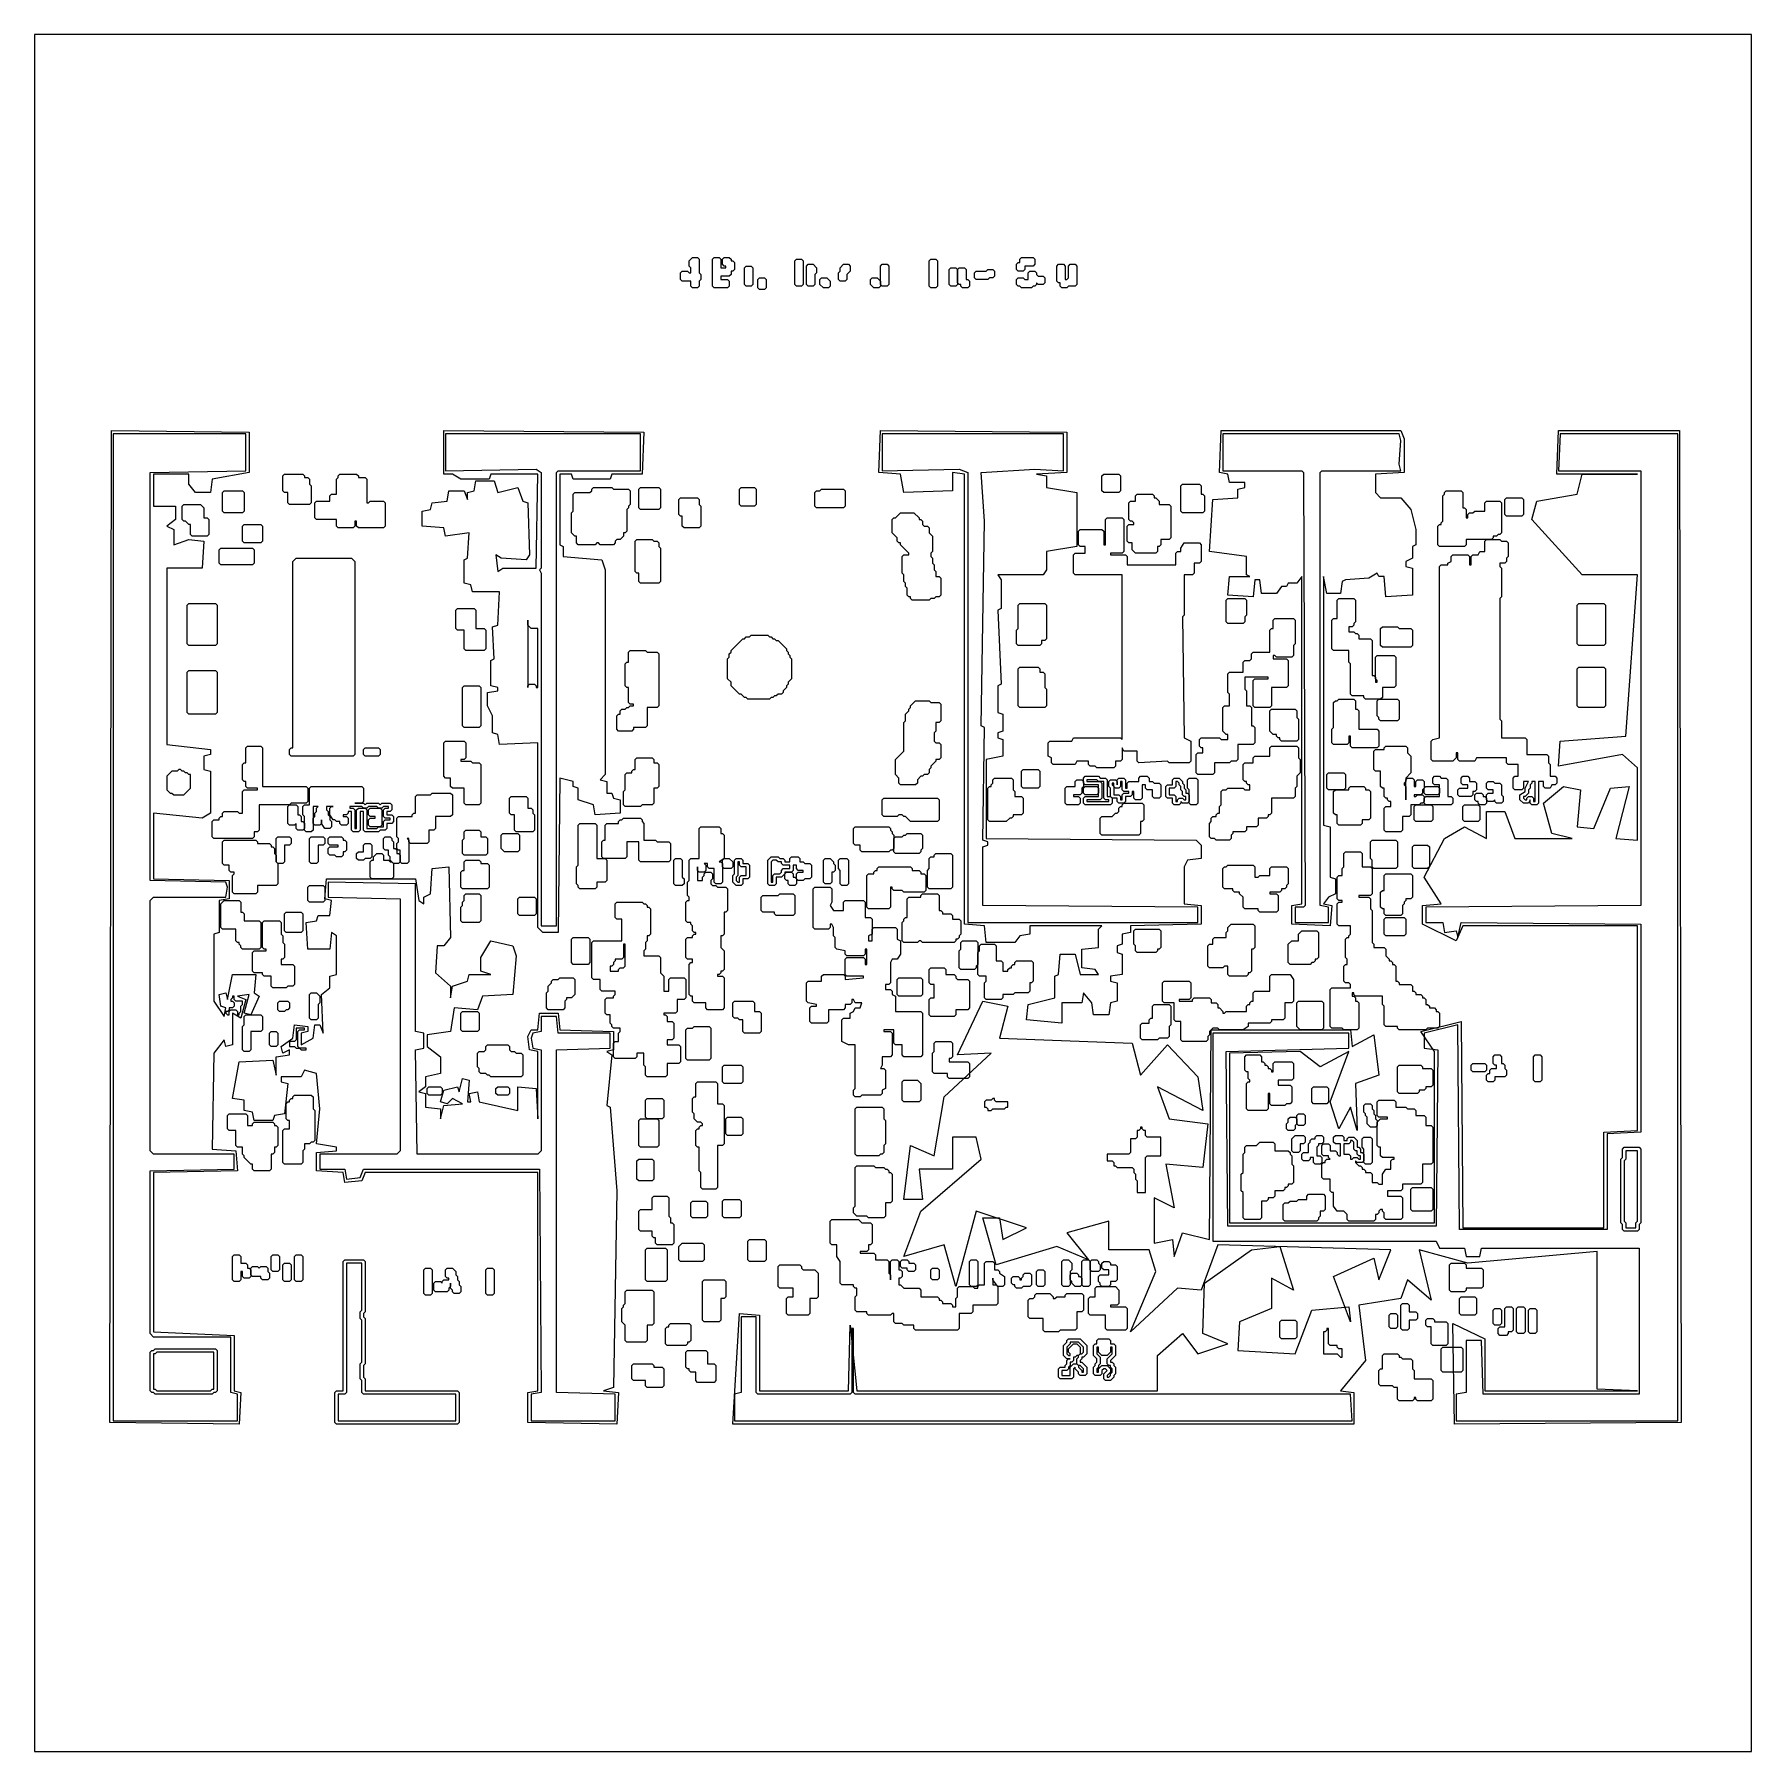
# Model space of a CAD drawing. Header units: metres. Extents: x 0 to 1023, y 1 to 1024.
import ezdxf

# ---------------------------------------------------------------- set-up
doc = ezdxf.new("R2010")
doc.units = ezdxf.units.M
doc.layers.add('A-FURN', color=2, linetype='Continuous')
doc.layers.add('A-WALL', color=1, linetype='Continuous')

msp = doc.modelspace()

# ---------------------------------------------------------------- linework, layer by layer
at = {"layer": 'A-FURN'}
for points in [[(0, 1024), (0, 1), (1023, 1), (1023, 1024), (0, 1024)], [(392, 891), (395, 891), (396, 890), (396, 882), (397, 881), (397, 878), (396, 877), (396, 874), (395, 873), (392, 873), (391, 874), (391, 877), (386, 877), (385, 878), (385, 882), (386, 883), (389, 883), (390, 882), (391, 882), (391, 885), (390, 886), (390, 889), (392, 891)], [(405, 891), (408, 891), (409, 890), (409, 885), (412, 885), (412, 886), (411, 886), (410, 887), (410, 890), (411, 891), (414, 891), (415, 890), (415, 889), (416, 889), (417, 888), (417, 884), (416, 883), (415, 883), (415, 881), (414, 880), (409, 880), (409, 878), (413, 878), (414, 877), (414, 874), (413, 873), (405, 873), (404, 874), (404, 890), (405, 891)], [(585, 884), (585, 887), (586, 888), (587, 888), (587, 890), (588, 891), (595, 891), (596, 890), (596, 887), (595, 886), (590, 886), (590, 884), (589, 883), (586, 883), (585, 884)], [(424, 886), (427, 886), (428, 885), (428, 875), (427, 874), (424, 874), (423, 875), (423, 885), (424, 886)], [(454, 890), (457, 890), (458, 889), (458, 875), (457, 874), (454, 874), (453, 875), (453, 889), (454, 890)], [(461, 887), (464, 887), (466, 885), (466, 882), (465, 881), (465, 875), (464, 874), (461, 874), (460, 875), (460, 886), (461, 887)], [(485, 887), (486, 886), (486, 883), (484, 881), (484, 878), (483, 877), (480, 877), (479, 878), (479, 882), (480, 883), (480, 885), (482, 887), (485, 887)], [(505, 887), (508, 887), (509, 886), (509, 875), (508, 874), (505, 874), (504, 875), (504, 886), (505, 887)], [(534, 890), (537, 890), (538, 889), (538, 874), (537, 873), (534, 873), (533, 874), (533, 889), (534, 890)], [(546, 885), (549, 885), (550, 884), (550, 875), (549, 874), (546, 874), (545, 875), (545, 884), (546, 885)], [(551, 885), (554, 885), (555, 884), (555, 878), (556, 878), (557, 877), (557, 874), (556, 873), (553, 873), (552, 874), (552, 875), (551, 875), (550, 876), (550, 884), (551, 885)], [(572, 883), (572, 880), (571, 879), (569, 879), (568, 878), (561, 878), (560, 879), (560, 882), (561, 883), (567, 883), (568, 884), (571, 884), (572, 883)], [(585, 878), (586, 879), (589, 879), (590, 878), (592, 878), (592, 882), (593, 883), (596, 883), (597, 882), (597, 881), (598, 880), (601, 880), (602, 879), (602, 876), (601, 875), (598, 875), (597, 876), (597, 875), (596, 874), (595, 874), (594, 873), (588, 873), (587, 874), (586, 874), (585, 875), (585, 878)], [(609, 886), (610, 887), (613, 887), (614, 886), (614, 878), (615, 878), (616, 879), (616, 886), (617, 887), (620, 887), (621, 886), (621, 875), (620, 874), (616, 874), (615, 873), (612, 873), (611, 874), (611, 876), (610, 876), (609, 877), (609, 886)], [(432, 879), (435, 879), (436, 878), (436, 873), (435, 872), (432, 872), (431, 873), (431, 878), (432, 879)], [(468, 878), (469, 879), (472, 879), (474, 877), (474, 874), (473, 873), (470, 873), (468, 875), (468, 878)], [(498, 878), (499, 879), (502, 879), (504, 877), (504, 874), (503, 873), (500, 873), (498, 875), (498, 878)], [(46, 788), (128, 787), (128, 763), (106, 759), (105, 751), (96, 751), (92, 756), (92, 762), (71, 762), (71, 743), (84, 743), (84, 735), (79, 731), (83, 729), (83, 720), (92, 723), (101, 722), (100, 706), (79, 706), (79, 601), (105, 598), (105, 595), (101, 594), (101, 586), (105, 585), (105, 560), (100, 557), (71, 560), (71, 521), (116, 520), (116, 509), (110, 508), (110, 489), (107, 488), (107, 448), (113, 439), (114, 444), (111, 445), (110, 452), (114, 453), (115, 449), (118, 464), (132, 464), (131, 453), (134, 451), (129, 440), (125, 441), (128, 452), (121, 451), (126, 449), (123, 438), (118, 441), (118, 422), (114, 421), (113, 425), (107, 417), (106, 360), (120, 359), (121, 347), (71, 346), (71, 251), (119, 249), (119, 216), (123, 215), (122, 196), (45, 197), (46, 788)], [(244, 788), (363, 787), (362, 762), (344, 762), (343, 759), (321, 759), (320, 762), (313, 762), (313, 720), (315, 719), (315, 713), (338, 711), (340, 705), (340, 583), (337, 580), (341, 579), (341, 572), (344, 572), (345, 569), (349, 568), (349, 560), (334, 559), (333, 565), (324, 568), (324, 575), (321, 576), (321, 579), (313, 581), (312, 489), (303, 489), (300, 492), (300, 602), (277, 601), (276, 607), (273, 608), (273, 618), (270, 624), (270, 632), (276, 633), (276, 635), (272, 636), (272, 651), (274, 652), (273, 671), (276, 672), (277, 692), (261, 692), (260, 696), (256, 697), (256, 711), (258, 712), (259, 727), (245, 725), (244, 730), (231, 731), (231, 740), (236, 741), (237, 745), (246, 746), (247, 752), (256, 752), (258, 747), (258, 751), (262, 752), (263, 758), (274, 758), (276, 751), (288, 754), (291, 746), (294, 745), (295, 714), (293, 711), (278, 712), (275, 714), (276, 704), (279, 706), (299, 706), (300, 762), (272, 762), (271, 759), (254, 759), (249, 762), (244, 762), (244, 788)], [(980, 788), (981, 197), (846, 196), (845, 256), (864, 247), (864, 216), (955, 216), (931, 217), (931, 299), (854, 292), (825, 300), (832, 270), (818, 282), (814, 271), (789, 267), (793, 234), (778, 216), (786, 215), (786, 196), (416, 196), (420, 262), (432, 261), (432, 216), (485, 216), (486, 255), (490, 216), (669, 216), (669, 237), (684, 250), (693, 238), (711, 244), (696, 250), (697, 280), (725, 300), (742, 302), (750, 276), (737, 283), (737, 265), (718, 257), (717, 240), (751, 238), (761, 264), (783, 266), (784, 257), (774, 284), (798, 295), (801, 282), (808, 300), (705, 303), (695, 276), (681, 277), (653, 251), (668, 287), (664, 300), (640, 300), (640, 317), (615, 310), (628, 294), (609, 302), (573, 291), (565, 319), (575, 319), (577, 306), (591, 313), (561, 323), (549, 278), (542, 303), (518, 296), (528, 323), (564, 354), (561, 367), (547, 367), (547, 348), (527, 348), (529, 330), (518, 330), (522, 362), (536, 356), (542, 391), (570, 417), (550, 416), (565, 448), (580, 445), (575, 426), (654, 423), (659, 404), (675, 422), (693, 403), (696, 383), (669, 397), (676, 378), (699, 375), (696, 349), (674, 351), (679, 325), (667, 331), (667, 304), (678, 306), (679, 296), (684, 310), (700, 306), (701, 431), (784, 431), (785, 421), (798, 428), (801, 404), (787, 399), (788, 371), (784, 385), (777, 372), (772, 388), (783, 418), (766, 409), (754, 418), (712, 417), (712, 316), (834, 316), (834, 418), (826, 430), (850, 436), (851, 313), (935, 313), (935, 370), (955, 371), (955, 493), (851, 493), (847, 484), (827, 494), (827, 505), (838, 506), (828, 522), (840, 545), (852, 552), (865, 545), (865, 561), (876, 561), (882, 545), (916, 545), (904, 548), (899, 566), (911, 576), (921, 574), (919, 552), (929, 551), (939, 575), (950, 576), (942, 545), (955, 544), (955, 587), (946, 595), (908, 588), (909, 603), (948, 606), (955, 702), (922, 702), (892, 735), (895, 746), (919, 750), (922, 762), (955, 762), (907, 762), (908, 788), (980, 788)], [(504, 788), (615, 787), (615, 763), (597, 762), (603, 761), (603, 754), (621, 751), (621, 719), (603, 716), (603, 705), (601, 702), (574, 702), (576, 699), (576, 682), (574, 681), (576, 637), (574, 636), (574, 620), (577, 619), (577, 609), (574, 608), (574, 605), (577, 604), (577, 594), (567, 592), (567, 545), (692, 544), (695, 541), (695, 533), (687, 532), (685, 528), (685, 506), (695, 505), (695, 494), (653, 493), (653, 489), (648, 488), (648, 482), (645, 481), (645, 477), (648, 476), (648, 464), (641, 463), (641, 460), (645, 459), (645, 448), (641, 447), (640, 440), (631, 440), (630, 447), (625, 453), (624, 447), (612, 447), (612, 435), (591, 437), (592, 446), (608, 450), (608, 463), (610, 464), (611, 476), (620, 476), (623, 464), (634, 464), (632, 467), (624, 468), (624, 479), (634, 480), (634, 491), (636, 493), (593, 493), (593, 488), (587, 487), (584, 483), (567, 483), (566, 493), (554, 494), (554, 762), (547, 763), (547, 752), (518, 751), (516, 762), (503, 763), (504, 788)], [(707, 788), (814, 788), (816, 783), (816, 763), (799, 762), (799, 751), (802, 748), (814, 748), (820, 741), (823, 729), (823, 720), (821, 719), (821, 712), (817, 710), (817, 707), (821, 706), (821, 690), (805, 689), (804, 701), (801, 701), (800, 703), (795, 700), (781, 699), (779, 698), (778, 691), (770, 691), (768, 701), (768, 553), (772, 552), (772, 522), (775, 521), (775, 512), (771, 510), (768, 506), (773, 505), (772, 493), (749, 494), (749, 505), (755, 506), (755, 701), (752, 697), (747, 697), (746, 695), (743, 695), (740, 691), (731, 691), (730, 699), (727, 699), (726, 689), (711, 690), (712, 701), (724, 701), (722, 702), (722, 713), (700, 716), (702, 747), (717, 748), (717, 753), (721, 754), (721, 757), (712, 757), (711, 762), (706, 763), (707, 788)], [(148, 761), (149, 762), (160, 762), (161, 761), (161, 760), (163, 760), (164, 759), (164, 756), (165, 755), (165, 745), (164, 744), (152, 744), (151, 745), (151, 751), (149, 751), (148, 752), (148, 761)], [(167, 745), (168, 746), (176, 746), (176, 749), (177, 750), (180, 750), (180, 759), (181, 760), (181, 761), (182, 762), (192, 762), (193, 761), (193, 760), (197, 760), (198, 759), (198, 745), (199, 745), (200, 746), (208, 746), (209, 745), (209, 731), (208, 730), (193, 730), (192, 731), (192, 734), (191, 734), (191, 731), (190, 730), (181, 730), (180, 731), (180, 735), (168, 735), (167, 736), (167, 745)], [(636, 761), (637, 762), (646, 762), (647, 761), (647, 752), (646, 751), (637, 751), (636, 752), (636, 761)], [(112, 751), (113, 752), (124, 752), (125, 751), (125, 740), (124, 739), (113, 739), (112, 740), (112, 751)], [(322, 751), (331, 751), (332, 752), (332, 753), (333, 754), (344, 754), (345, 753), (354, 753), (355, 752), (355, 744), (354, 743), (354, 742), (353, 741), (353, 728), (352, 727), (351, 727), (351, 725), (349, 723), (347, 723), (346, 722), (346, 721), (345, 720), (337, 720), (336, 721), (335, 721), (334, 720), (324, 720), (323, 721), (323, 725), (322, 725), (320, 727), (320, 739), (321, 740), (321, 750), (322, 751)], [(360, 753), (361, 754), (372, 754), (373, 753), (373, 742), (372, 741), (361, 741), (360, 742), (360, 753)], [(385, 748), (395, 748), (396, 747), (396, 744), (397, 743), (397, 731), (396, 730), (387, 730), (386, 731), (386, 737), (385, 737), (384, 738), (384, 747), (385, 748)], [(420, 753), (421, 754), (429, 754), (430, 753), (430, 744), (429, 743), (421, 743), (420, 744), (420, 753)], [(465, 751), (466, 752), (468, 752), (469, 753), (482, 753), (483, 752), (483, 743), (482, 742), (466, 742), (465, 743), (465, 751)], [(657, 750), (666, 750), (667, 749), (667, 748), (668, 748), (670, 746), (670, 744), (676, 744), (677, 743), (677, 724), (676, 723), (671, 723), (671, 720), (670, 719), (669, 719), (669, 716), (668, 715), (656, 715), (654, 717), (654, 721), (652, 721), (651, 722), (651, 731), (652, 732), (655, 732), (655, 733), (654, 734), (653, 734), (652, 735), (652, 745), (653, 746), (656, 746), (656, 749), (657, 750)], [(684, 756), (694, 756), (695, 755), (695, 750), (696, 750), (697, 749), (697, 740), (696, 739), (684, 739), (683, 740), (683, 755), (684, 756)], [(840, 751), (841, 752), (850, 752), (851, 751), (851, 742), (852, 742), (853, 741), (853, 736), (854, 736), (854, 738), (855, 739), (857, 739), (858, 740), (864, 740), (864, 745), (865, 746), (873, 746), (874, 745), (874, 727), (873, 726), (872, 726), (871, 725), (869, 725), (869, 724), (868, 723), (853, 723), (853, 720), (852, 719), (837, 719), (836, 720), (836, 731), (837, 732), (838, 732), (838, 733), (839, 734), (839, 749), (840, 750), (840, 751)], [(876, 747), (877, 748), (886, 748), (887, 747), (887, 738), (886, 737), (877, 737), (876, 738), (876, 747)], [(89, 744), (99, 744), (101, 742), (101, 736), (103, 736), (104, 735), (104, 726), (103, 725), (94, 725), (93, 726), (93, 732), (92, 732), (90, 734), (89, 734), (88, 735), (88, 743), (89, 744)], [(516, 739), (524, 739), (527, 736), (527, 735), (528, 735), (529, 734), (529, 732), (530, 731), (532, 731), (533, 730), (533, 727), (535, 725), (535, 716), (534, 715), (534, 713), (535, 712), (535, 709), (536, 708), (536, 705), (537, 704), (537, 701), (539, 701), (540, 700), (540, 690), (539, 689), (537, 689), (536, 688), (534, 688), (533, 687), (523, 687), (522, 688), (522, 689), (521, 689), (520, 690), (520, 694), (519, 695), (519, 697), (518, 698), (518, 702), (517, 703), (517, 713), (518, 714), (521, 714), (521, 715), (516, 720), (516, 721), (515, 721), (514, 722), (514, 724), (511, 727), (511, 735), (512, 736), (513, 736), (516, 739)], [(124, 731), (125, 732), (135, 732), (136, 731), (136, 722), (135, 721), (125, 721), (124, 722), (124, 731)], [(639, 736), (648, 736), (649, 735), (649, 716), (648, 715), (641, 715), (641, 714), (650, 714), (651, 713), (651, 708), (680, 708), (680, 715), (681, 716), (683, 716), (683, 718), (685, 721), (694, 721), (695, 720), (695, 710), (694, 709), (691, 709), (691, 703), (690, 702), (685, 702), (685, 678), (684, 677), (685, 605), (689, 603), (689, 591), (688, 590), (676, 590), (675, 591), (658, 590), (657, 591), (657, 597), (649, 597), (648, 599), (648, 592), (647, 591), (644, 591), (644, 588), (643, 587), (633, 587), (632, 588), (629, 588), (628, 589), (628, 591), (621, 591), (620, 589), (607, 589), (606, 590), (606, 593), (604, 594), (604, 602), (605, 603), (618, 603), (619, 605), (647, 605), (648, 604), (648, 702), (620, 702), (619, 703), (619, 714), (620, 715), (626, 715), (626, 719), (623, 719), (622, 720), (622, 728), (623, 729), (636, 729), (637, 728), (637, 720), (638, 720), (638, 735), (639, 736)], [(110, 717), (111, 718), (130, 718), (131, 717), (131, 709), (130, 708), (111, 708), (110, 709), (110, 717)], [(359, 723), (368, 723), (369, 722), (371, 722), (372, 721), (372, 719), (373, 718), (373, 698), (372, 697), (361, 697), (360, 698), (360, 703), (359, 703), (358, 704), (358, 722), (359, 723)], [(865, 723), (873, 723), (874, 722), (877, 722), (878, 721), (878, 713), (877, 712), (877, 710), (876, 709), (873, 709), (873, 707), (874, 706), (874, 689), (873, 688), (873, 616), (874, 615), (874, 605), (888, 605), (889, 604), (889, 595), (901, 595), (902, 594), (902, 590), (903, 589), (903, 582), (906, 582), (907, 581), (907, 578), (906, 577), (904, 577), (903, 575), (900, 575), (899, 576), (899, 579), (896, 579), (896, 566), (895, 565), (892, 565), (891, 566), (891, 568), (890, 566), (887, 566), (885, 568), (885, 571), (888, 573), (888, 575), (890, 579), (887, 579), (887, 575), (886, 574), (882, 574), (881, 575), (881, 581), (882, 582), (884, 582), (884, 589), (878, 589), (877, 590), (877, 593), (859, 593), (858, 591), (849, 591), (848, 592), (848, 596), (847, 596), (847, 593), (845, 591), (833, 591), (832, 592), (832, 603), (833, 604), (837, 605), (837, 707), (838, 708), (842, 708), (842, 709), (844, 710), (844, 713), (845, 714), (854, 714), (855, 713), (855, 708), (856, 708), (856, 713), (857, 714), (860, 714), (861, 716), (864, 716), (864, 722), (865, 723)], [(156, 712), (189, 712), (191, 710), (191, 595), (190, 594), (153, 594), (152, 595), (152, 598), (153, 599), (154, 599), (154, 710), (156, 712)], [(711, 688), (721, 688), (722, 687), (722, 678), (721, 677), (721, 674), (720, 673), (711, 673), (710, 674), (710, 687), (711, 688)], [(777, 688), (786, 688), (787, 687), (787, 674), (786, 673), (786, 672), (785, 671), (783, 671), (783, 668), (786, 668), (787, 667), (788, 667), (789, 666), (789, 664), (796, 664), (797, 663), (797, 642), (798, 642), (799, 641), (799, 638), (800, 638), (800, 639), (799, 640), (799, 653), (800, 654), (810, 654), (811, 653), (811, 636), (810, 635), (803, 635), (803, 629), (802, 628), (793, 628), (792, 629), (792, 630), (785, 630), (784, 631), (784, 649), (783, 650), (783, 657), (774, 657), (773, 658), (773, 675), (774, 676), (776, 676), (776, 687), (777, 688)], [(92, 685), (108, 685), (109, 684), (109, 661), (108, 660), (92, 660), (91, 661), (91, 684), (92, 685)], [(252, 682), (262, 682), (263, 681), (263, 670), (268, 670), (269, 669), (269, 658), (268, 657), (257, 657), (256, 658), (256, 669), (252, 669), (251, 670), (251, 681), (252, 682)], [(587, 685), (602, 685), (603, 684), (603, 664), (602, 663), (600, 663), (600, 661), (599, 660), (586, 660), (585, 661), (585, 669), (586, 670), (586, 684), (587, 685)], [(750, 676), (751, 675), (751, 661), (750, 660), (750, 654), (749, 653), (740, 653), (739, 654), (738, 654), (738, 652), (746, 652), (747, 651), (747, 636), (746, 635), (737, 635), (737, 624), (736, 623), (727, 623), (726, 624), (726, 639), (727, 640), (735, 640), (735, 641), (721, 641), (721, 634), (722, 633), (722, 624), (724, 624), (725, 623), (725, 612), (726, 612), (727, 611), (727, 602), (726, 601), (717, 601), (717, 592), (716, 591), (713, 591), (712, 590), (703, 590), (703, 584), (702, 583), (693, 583), (692, 584), (692, 595), (693, 596), (696, 596), (696, 599), (695, 599), (694, 600), (694, 604), (695, 605), (706, 605), (707, 604), (711, 604), (711, 607), (710, 607), (708, 609), (708, 623), (709, 624), (712, 624), (712, 631), (711, 632), (711, 643), (712, 644), (720, 644), (720, 650), (721, 651), (724, 651), (725, 652), (725, 655), (726, 656), (736, 656), (736, 669), (737, 670), (738, 670), (738, 675), (739, 676), (750, 676)], [(920, 685), (935, 685), (936, 684), (936, 661), (935, 660), (920, 660), (919, 661), (919, 684), (920, 685)], [(294, 675), (294, 635), (294, 636), (295, 637), (298, 637), (299, 636), (299, 635), (300, 635), (300, 670), (296, 670), (294, 672), (294, 675)], [(422, 664), (423, 664), (424, 665), (426, 665), (427, 666), (437, 666), (438, 665), (439, 665), (440, 664), (441, 664), (442, 663), (443, 663), (448, 658), (448, 657), (449, 656), (449, 655), (450, 654), (450, 653), (451, 652), (451, 640), (449, 638), (449, 637), (448, 636), (448, 635), (446, 633), (446, 632), (445, 631), (443, 631), (442, 630), (441, 630), (440, 629), (439, 629), (438, 628), (425, 628), (424, 629), (423, 629), (421, 631), (420, 631), (415, 636), (415, 638), (413, 640), (413, 652), (414, 653), (414, 655), (415, 656), (415, 657), (422, 664)], [(802, 670), (803, 671), (812, 671), (813, 670), (820, 670), (821, 669), (821, 660), (820, 659), (803, 659), (802, 660), (802, 670)], [(371, 656), (372, 655), (372, 624), (371, 623), (365, 623), (365, 612), (364, 611), (357, 611), (357, 610), (356, 609), (348, 609), (347, 610), (347, 618), (348, 619), (349, 619), (349, 621), (350, 622), (352, 622), (353, 623), (354, 623), (355, 624), (357, 624), (357, 625), (355, 625), (354, 626), (354, 635), (353, 635), (352, 636), (352, 649), (353, 650), (354, 650), (354, 656), (355, 657), (364, 657), (365, 656), (371, 656)], [(92, 645), (108, 645), (109, 644), (109, 620), (108, 619), (92, 619), (91, 620), (91, 644), (92, 645)], [(587, 647), (598, 647), (599, 646), (599, 644), (601, 644), (602, 643), (602, 635), (603, 634), (603, 624), (602, 623), (587, 623), (586, 624), (586, 646), (587, 647)], [(920, 647), (935, 647), (936, 646), (936, 624), (935, 623), (920, 623), (919, 624), (919, 646), (920, 647)], [(256, 636), (265, 636), (266, 635), (266, 612), (265, 611), (256, 611), (255, 612), (255, 635), (256, 636)], [(539, 626), (540, 625), (540, 615), (539, 614), (537, 614), (537, 609), (536, 608), (536, 603), (537, 602), (539, 602), (540, 601), (540, 593), (539, 592), (537, 592), (537, 591), (534, 588), (534, 587), (533, 586), (533, 584), (532, 583), (530, 583), (529, 582), (528, 582), (526, 580), (526, 578), (525, 577), (516, 577), (515, 578), (515, 581), (513, 583), (513, 592), (518, 597), (518, 614), (519, 615), (519, 619), (521, 621), (521, 622), (522, 623), (522, 624), (525, 627), (533, 627), (534, 626), (539, 626)], [(775, 627), (776, 627), (777, 628), (786, 628), (787, 627), (787, 622), (788, 622), (789, 621), (789, 610), (800, 610), (801, 609), (801, 600), (800, 599), (785, 599), (784, 600), (784, 606), (783, 606), (783, 602), (782, 601), (774, 601), (773, 602), (773, 610), (774, 611), (774, 626), (775, 627)], [(800, 627), (801, 628), (812, 628), (813, 627), (813, 616), (812, 615), (802, 615), (801, 616), (801, 617), (800, 618), (800, 627)], [(737, 622), (751, 622), (752, 621), (752, 617), (753, 616), (753, 604), (752, 603), (743, 603), (742, 604), (742, 605), (741, 605), (740, 606), (740, 607), (738, 607), (736, 609), (736, 621), (737, 622)], [(163, 575), (163, 567), (162, 566), (153, 566), (152, 565), (134, 565), (134, 550), (133, 549), (131, 549), (131, 546), (130, 545), (107, 545), (106, 546), (106, 555), (107, 556), (110, 556), (110, 557), (111, 558), (112, 558), (112, 560), (113, 561), (121, 561), (122, 560), (124, 560), (124, 573), (125, 574), (133, 574), (133, 575), (127, 575), (126, 576), (126, 579), (125, 579), (124, 580), (124, 589), (125, 590), (126, 590), (126, 599), (127, 600), (135, 600), (136, 599), (136, 576), (162, 576), (163, 575)], [(196, 598), (197, 599), (205, 599), (206, 598), (206, 595), (205, 594), (197, 594), (196, 595), (196, 598)], [(245, 603), (256, 603), (257, 602), (257, 593), (256, 592), (254, 592), (254, 591), (260, 591), (261, 590), (265, 590), (266, 589), (266, 566), (265, 565), (257, 565), (256, 566), (256, 575), (249, 575), (248, 576), (248, 581), (245, 581), (244, 582), (244, 602), (245, 603)], [(752, 600), (753, 599), (753, 593), (754, 592), (754, 584), (752, 582), (752, 576), (751, 575), (751, 570), (750, 569), (737, 569), (737, 560), (736, 559), (735, 559), (735, 558), (734, 557), (729, 557), (729, 553), (728, 552), (722, 552), (722, 550), (721, 549), (714, 549), (714, 548), (713, 547), (713, 545), (712, 544), (704, 544), (703, 545), (701, 545), (700, 546), (700, 554), (701, 555), (701, 557), (702, 558), (704, 558), (704, 559), (705, 560), (706, 560), (706, 564), (707, 565), (707, 573), (708, 574), (710, 574), (711, 575), (720, 575), (721, 574), (724, 574), (724, 577), (723, 577), (722, 578), (722, 579), (721, 579), (720, 580), (720, 589), (721, 590), (726, 590), (726, 593), (727, 594), (736, 594), (736, 599), (737, 600), (752, 600)], [(805, 600), (817, 600), (818, 599), (818, 596), (820, 594), (820, 584), (817, 581), (817, 579), (816, 578), (816, 577), (817, 576), (817, 568), (817, 580), (818, 581), (821, 581), (822, 580), (822, 576), (823, 576), (823, 579), (824, 580), (827, 580), (828, 579), (828, 575), (827, 574), (827, 572), (826, 571), (822, 571), (822, 570), (823, 570), (824, 571), (827, 571), (828, 570), (828, 567), (827, 566), (826, 566), (825, 565), (820, 565), (820, 559), (819, 558), (815, 558), (815, 550), (814, 549), (805, 549), (804, 550), (804, 563), (805, 564), (808, 564), (808, 567), (807, 567), (806, 568), (806, 569), (805, 569), (804, 570), (804, 575), (803, 575), (802, 576), (802, 585), (799, 585), (798, 586), (798, 597), (799, 598), (804, 598), (804, 599), (805, 600)], [(93, 583), (92, 583), (91, 584), (90, 584), (89, 585), (88, 585), (87, 586), (86, 586), (85, 585), (82, 585), (79, 582), (79, 574), (81, 572), (82, 572), (83, 571), (89, 571), (93, 575), (93, 583)], [(359, 593), (368, 593), (369, 592), (369, 590), (371, 590), (372, 589), (372, 576), (371, 575), (369, 575), (369, 566), (368, 565), (362, 565), (361, 564), (352, 564), (351, 565), (351, 573), (352, 574), (352, 583), (353, 584), (356, 584), (356, 585), (357, 586), (358, 586), (358, 592), (359, 593)], [(588, 585), (589, 586), (598, 586), (599, 585), (599, 576), (598, 575), (589, 575), (588, 576), (588, 585)], [(770, 583), (771, 584), (780, 584), (781, 583), (781, 575), (780, 574), (771, 574), (770, 575), (770, 583)], [(160, 564), (161, 565), (164, 565), (164, 575), (165, 576), (195, 576), (196, 575), (196, 567), (195, 566), (191, 566), (196, 566), (197, 565), (198, 566), (205, 566), (206, 565), (207, 566), (212, 566), (213, 565), (213, 562), (212, 561), (210, 561), (210, 559), (213, 559), (214, 558), (214, 555), (213, 554), (210, 554), (210, 551), (209, 550), (206, 550), (205, 549), (197, 549), (196, 550), (196, 561), (194, 561), (194, 550), (193, 549), (190, 549), (189, 550), (189, 561), (187, 561), (187, 560), (186, 559), (184, 559), (184, 558), (186, 558), (187, 557), (187, 554), (186, 553), (183, 553), (182, 554), (182, 555), (180, 555), (179, 556), (178, 556), (176, 559), (176, 563), (177, 564), (178, 564), (174, 564), (174, 562), (175, 561), (175, 559), (176, 558), (176, 556), (177, 555), (177, 552), (176, 551), (173, 551), (171, 554), (171, 556), (171, 554), (170, 553), (167, 553), (166, 554), (166, 557), (167, 558), (167, 560), (168, 561), (168, 563), (169, 564), (166, 564), (166, 550), (165, 549), (162, 549), (161, 550), (161, 558), (160, 559), (160, 564)], [(572, 581), (582, 581), (583, 580), (583, 574), (584, 573), (584, 570), (588, 570), (589, 569), (589, 560), (588, 559), (583, 559), (583, 558), (582, 557), (581, 557), (579, 555), (569, 555), (568, 556), (568, 575), (569, 576), (570, 576), (570, 577), (571, 578), (571, 580), (572, 581)], [(624, 580), (625, 579), (625, 576), (624, 575), (624, 572), (623, 571), (619, 571), (619, 570), (622, 570), (623, 569), (623, 566), (622, 565), (615, 565), (614, 566), (614, 575), (615, 576), (620, 576), (620, 579), (621, 580), (624, 580)], [(625, 581), (626, 582), (634, 582), (635, 581), (638, 581), (639, 580), (639, 570), (641, 570), (642, 569), (642, 566), (641, 565), (626, 565), (625, 566), (625, 569), (626, 570), (634, 570), (634, 577), (626, 577), (625, 578), (625, 581)], [(625, 575), (626, 576), (633, 576), (634, 575), (634, 572), (633, 571), (626, 571), (625, 572), (625, 575)], [(671, 577), (671, 570), (670, 569), (667, 569), (666, 570), (666, 574), (663, 574), (662, 575), (662, 577), (660, 577), (660, 569), (659, 568), (656, 568), (655, 569), (655, 573), (654, 573), (654, 571), (653, 570), (650, 570), (650, 567), (649, 566), (646, 566), (645, 567), (645, 569), (642, 569), (641, 570), (641, 575), (640, 576), (640, 579), (641, 580), (644, 580), (645, 579), (645, 577), (645, 580), (646, 581), (649, 581), (650, 580), (650, 575), (651, 575), (651, 578), (652, 579), (658, 579), (658, 581), (659, 582), (663, 582), (664, 581), (664, 579), (666, 579), (667, 578), (670, 578), (671, 577)], [(679, 581), (682, 581), (684, 579), (684, 578), (685, 577), (685, 575), (686, 574), (686, 572), (687, 572), (688, 571), (688, 567), (687, 566), (684, 566), (683, 567), (683, 566), (682, 565), (679, 565), (678, 566), (678, 569), (675, 569), (674, 570), (674, 576), (675, 577), (678, 577), (678, 580), (679, 581)], [(688, 581), (692, 581), (693, 580), (693, 566), (692, 565), (689, 565), (688, 566), (688, 574), (687, 575), (687, 580), (688, 581)], [(775, 574), (783, 574), (783, 575), (784, 576), (792, 576), (793, 575), (793, 574), (795, 574), (796, 573), (796, 557), (795, 556), (791, 556), (791, 554), (790, 553), (777, 553), (776, 554), (776, 559), (775, 559), (774, 560), (774, 573), (775, 574)], [(834, 582), (837, 582), (838, 581), (841, 581), (842, 580), (842, 570), (844, 570), (845, 569), (845, 566), (844, 565), (829, 565), (828, 566), (828, 569), (829, 570), (837, 570), (837, 577), (834, 577), (833, 578), (833, 581), (834, 582)], [(828, 575), (829, 576), (836, 576), (837, 575), (837, 572), (836, 571), (829, 571), (828, 572), (828, 575)], [(851, 582), (854, 582), (855, 581), (855, 579), (858, 579), (859, 578), (859, 574), (858, 573), (857, 573), (857, 571), (856, 570), (849, 570), (848, 571), (848, 574), (849, 575), (854, 575), (854, 577), (851, 577), (850, 578), (850, 581), (851, 582)], [(866, 579), (869, 579), (870, 578), (873, 578), (874, 577), (874, 571), (875, 570), (875, 567), (874, 566), (871, 566), (870, 567), (870, 568), (869, 567), (866, 567), (865, 568), (865, 571), (866, 572), (869, 572), (869, 574), (866, 574), (865, 575), (865, 578), (866, 579)], [(152, 565), (156, 565), (157, 564), (157, 559), (158, 559), (159, 558), (159, 555), (160, 555), (161, 554), (161, 551), (160, 550), (157, 550), (156, 551), (156, 554), (155, 553), (152, 553), (151, 554), (151, 564), (152, 565)], [(248, 572), (249, 571), (249, 559), (248, 558), (239, 558), (239, 551), (238, 550), (235, 550), (235, 543), (234, 542), (224, 542), (223, 543), (223, 545), (222, 545), (223, 544), (223, 531), (222, 530), (219, 530), (218, 531), (218, 538), (217, 538), (216, 539), (216, 542), (217, 543), (217, 545), (216, 546), (216, 557), (217, 558), (225, 558), (225, 559), (226, 560), (227, 560), (227, 570), (228, 571), (236, 571), (237, 572), (248, 572)], [(284, 570), (293, 570), (294, 569), (294, 563), (296, 563), (297, 562), (297, 560), (298, 559), (298, 550), (297, 549), (287, 549), (286, 550), (286, 559), (284, 559), (283, 560), (283, 569), (284, 570)], [(505, 568), (506, 569), (538, 569), (539, 568), (539, 556), (538, 555), (522, 555), (519, 558), (518, 558), (517, 559), (515, 559), (514, 558), (506, 558), (505, 559), (505, 568)], [(661, 565), (661, 556), (660, 555), (659, 555), (659, 548), (658, 547), (636, 547), (635, 548), (635, 557), (636, 558), (642, 558), (644, 560), (645, 560), (646, 561), (646, 563), (647, 564), (648, 564), (648, 565), (649, 566), (660, 566), (661, 565)], [(822, 564), (823, 565), (832, 565), (833, 564), (833, 556), (832, 555), (823, 555), (822, 556), (822, 564)], [(851, 564), (852, 565), (860, 565), (861, 564), (861, 556), (860, 555), (852, 555), (851, 556), (851, 564)], [(858, 571), (859, 572), (862, 572), (863, 571), (863, 570), (864, 570), (865, 569), (865, 566), (864, 565), (861, 565), (860, 566), (860, 567), (859, 567), (858, 568), (858, 571)], [(325, 554), (334, 554), (335, 553), (335, 533), (340, 533), (341, 532), (341, 520), (340, 519), (335, 519), (335, 516), (334, 515), (325, 515), (324, 516), (324, 517), (323, 518), (323, 528), (324, 529), (324, 553), (325, 554)], [(340, 553), (341, 554), (348, 554), (348, 555), (349, 556), (350, 556), (351, 557), (361, 557), (362, 556), (362, 555), (363, 554), (363, 544), (370, 544), (371, 543), (378, 543), (379, 542), (379, 532), (378, 531), (361, 531), (360, 532), (360, 543), (353, 543), (353, 534), (352, 533), (339, 533), (338, 534), (338, 543), (339, 544), (340, 544), (340, 553)], [(112, 543), (113, 544), (132, 544), (133, 543), (133, 542), (140, 542), (141, 541), (141, 540), (142, 540), (143, 539), (143, 536), (144, 535), (144, 531), (145, 530), (145, 518), (144, 517), (133, 517), (133, 513), (132, 512), (119, 512), (118, 513), (118, 523), (119, 524), (119, 525), (117, 525), (116, 526), (116, 529), (113, 529), (112, 530), (112, 543)], [(152, 546), (153, 545), (153, 542), (152, 541), (149, 541), (149, 531), (148, 530), (145, 530), (144, 531), (144, 545), (145, 546), (152, 546)], [(172, 546), (173, 545), (173, 542), (172, 541), (169, 541), (169, 531), (168, 530), (165, 530), (164, 531), (164, 545), (165, 546), (172, 546)], [(176, 546), (183, 546), (184, 545), (184, 544), (185, 544), (186, 543), (186, 538), (185, 537), (184, 537), (184, 535), (183, 534), (180, 534), (179, 535), (176, 535), (175, 536), (175, 539), (176, 540), (181, 540), (181, 541), (176, 541), (175, 542), (175, 545), (176, 546)], [(209, 546), (212, 546), (213, 545), (213, 544), (214, 543), (214, 539), (215, 539), (216, 538), (216, 536), (217, 536), (218, 535), (218, 531), (217, 530), (214, 530), (212, 532), (212, 534), (211, 535), (211, 538), (209, 538), (208, 539), (208, 545), (209, 546)], [(256, 549), (257, 550), (265, 550), (266, 549), (266, 546), (269, 546), (270, 545), (270, 536), (269, 535), (256, 535), (255, 536), (255, 544), (256, 545), (256, 549)], [(278, 547), (279, 548), (288, 548), (289, 547), (289, 538), (288, 537), (280, 537), (278, 539), (278, 547)], [(397, 552), (408, 552), (409, 551), (409, 548), (410, 548), (411, 547), (411, 533), (408, 531), (409, 531), (410, 530), (410, 519), (409, 518), (406, 518), (405, 519), (405, 527), (402, 527), (401, 528), (401, 530), (399, 530), (400, 529), (400, 526), (399, 525), (396, 525), (395, 526), (395, 528), (395, 520), (398, 520), (398, 522), (399, 523), (399, 524), (400, 525), (403, 525), (404, 524), (404, 521), (403, 520), (403, 518), (404, 517), (406, 517), (407, 516), (412, 516), (413, 515), (413, 502), (412, 501), (411, 501), (411, 488), (410, 487), (409, 487), (409, 480), (411, 478), (411, 467), (410, 466), (409, 466), (409, 465), (408, 464), (407, 464), (407, 463), (410, 463), (411, 462), (411, 444), (410, 443), (401, 443), (400, 444), (400, 447), (393, 447), (392, 448), (392, 451), (391, 451), (390, 452), (390, 470), (391, 471), (392, 471), (392, 473), (389, 473), (388, 474), (388, 485), (389, 486), (392, 486), (392, 487), (393, 488), (394, 488), (394, 489), (393, 489), (392, 490), (392, 493), (391, 494), (391, 495), (389, 495), (388, 496), (388, 507), (389, 508), (390, 508), (390, 510), (389, 511), (389, 519), (390, 520), (390, 532), (391, 533), (396, 533), (396, 551), (397, 552)], [(488, 551), (489, 552), (509, 552), (510, 551), (510, 550), (511, 549), (511, 548), (512, 547), (512, 539), (511, 538), (510, 538), (509, 537), (493, 537), (492, 538), (492, 541), (489, 541), (488, 542), (488, 551)], [(512, 545), (513, 546), (517, 546), (518, 547), (519, 547), (520, 548), (528, 548), (529, 547), (529, 539), (528, 538), (528, 537), (527, 536), (513, 536), (512, 537), (512, 545)], [(796, 543), (797, 544), (811, 544), (812, 543), (812, 528), (811, 527), (798, 527), (797, 528), (797, 532), (796, 533), (796, 543)], [(200, 542), (201, 541), (201, 534), (200, 533), (197, 533), (196, 532), (193, 532), (192, 533), (192, 536), (193, 537), (196, 537), (196, 541), (197, 542), (200, 542)], [(204, 536), (207, 536), (208, 535), (208, 532), (211, 532), (212, 531), (213, 531), (214, 530), (214, 522), (213, 521), (201, 521), (200, 522), (200, 531), (201, 532), (202, 532), (202, 534), (204, 536)], [(257, 532), (265, 532), (266, 531), (266, 530), (270, 530), (271, 529), (271, 516), (270, 515), (255, 515), (254, 516), (254, 525), (255, 526), (256, 526), (256, 531), (257, 532)], [(382, 533), (385, 533), (386, 532), (386, 522), (387, 521), (387, 518), (386, 517), (382, 517), (381, 518), (381, 532), (382, 533)], [(410, 532), (411, 533), (414, 533), (416, 531), (416, 528), (415, 527), (411, 527), (410, 528), (410, 532)], [(418, 533), (421, 533), (422, 532), (422, 530), (425, 530), (426, 529), (426, 522), (425, 521), (422, 521), (422, 518), (421, 517), (418, 517), (416, 519), (416, 523), (417, 524), (417, 532), (418, 533)], [(437, 532), (439, 534), (443, 534), (444, 533), (446, 533), (447, 532), (447, 531), (450, 531), (450, 533), (451, 534), (455, 534), (456, 533), (456, 531), (458, 531), (459, 530), (462, 530), (463, 529), (463, 522), (462, 521), (459, 521), (458, 520), (455, 520), (454, 521), (454, 524), (455, 525), (458, 525), (458, 526), (455, 526), (454, 527), (454, 529), (452, 529), (452, 526), (451, 525), (447, 525), (447, 524), (445, 522), (442, 522), (442, 518), (441, 517), (438, 517), (437, 518), (437, 532)], [(471, 533), (474, 533), (476, 531), (476, 530), (477, 529), (477, 526), (476, 525), (475, 525), (475, 519), (474, 518), (471, 518), (470, 519), (470, 532), (471, 533)], [(480, 533), (484, 533), (485, 532), (485, 518), (484, 517), (481, 517), (480, 518), (480, 526), (479, 527), (479, 532), (480, 533)], [(537, 536), (546, 536), (547, 535), (547, 516), (546, 515), (533, 515), (532, 516), (532, 526), (533, 527), (533, 533), (534, 534), (536, 534), (536, 535), (537, 536)], [(781, 537), (790, 537), (791, 536), (791, 528), (796, 528), (797, 527), (797, 512), (796, 511), (789, 511), (789, 510), (795, 510), (796, 509), (796, 503), (797, 502), (797, 483), (798, 482), (798, 480), (804, 480), (805, 479), (805, 475), (807, 473), (807, 472), (808, 472), (809, 471), (809, 470), (810, 470), (811, 469), (811, 460), (812, 460), (813, 459), (813, 458), (820, 458), (821, 457), (821, 454), (822, 454), (823, 453), (823, 452), (826, 452), (827, 451), (827, 450), (828, 450), (829, 449), (829, 446), (830, 446), (831, 445), (831, 444), (834, 444), (835, 443), (835, 442), (836, 442), (837, 441), (837, 433), (836, 432), (830, 432), (829, 431), (813, 431), (812, 432), (812, 433), (805, 433), (804, 434), (804, 445), (803, 446), (803, 451), (787, 451), (786, 452), (786, 453), (785, 453), (785, 451), (786, 451), (787, 450), (787, 448), (788, 448), (789, 447), (789, 432), (788, 431), (780, 431), (779, 432), (773, 432), (772, 433), (772, 455), (773, 456), (784, 456), (784, 458), (783, 459), (781, 459), (780, 460), (780, 469), (781, 470), (782, 470), (782, 473), (781, 474), (781, 485), (782, 486), (783, 486), (783, 487), (784, 488), (784, 493), (777, 493), (776, 494), (776, 506), (777, 507), (779, 507), (779, 508), (777, 508), (776, 509), (776, 522), (777, 523), (779, 523), (779, 527), (780, 528), (780, 536), (781, 537)], [(822, 541), (830, 541), (831, 540), (831, 528), (830, 527), (822, 527), (821, 528), (821, 540), (822, 541)], [(174, 521), (227, 521), (229, 508), (232, 506), (232, 510), (236, 512), (237, 527), (247, 528), (248, 486), (244, 481), (240, 481), (239, 465), (248, 457), (248, 450), (249, 457), (258, 460), (259, 464), (272, 464), (266, 466), (266, 474), (272, 484), (285, 481), (287, 475), (285, 452), (267, 451), (264, 443), (250, 444), (248, 430), (234, 428), (234, 421), (242, 415), (242, 405), (233, 403), (233, 397), (229, 394), (233, 393), (233, 385), (242, 384), (242, 378), (244, 386), (255, 387), (249, 390), (246, 387), (242, 388), (244, 395), (252, 397), (253, 394), (255, 402), (259, 401), (258, 388), (260, 388), (259, 393), (264, 394), (265, 388), (288, 383), (288, 397), (299, 396), (300, 378), (300, 418), (295, 419), (294, 427), (296, 431), (300, 431), (301, 441), (312, 441), (313, 431), (345, 430), (345, 419), (341, 418), (344, 416), (341, 386), (343, 385), (347, 335), (345, 218), (339, 216), (348, 215), (347, 196), (294, 197), (294, 215), (300, 216), (300, 346), (197, 346), (195, 341), (185, 340), (184, 346), (168, 347), (168, 358), (180, 359), (180, 361), (168, 363), (170, 384), (168, 405), (161, 407), (159, 403), (147, 403), (147, 400), (151, 399), (149, 381), (143, 380), (142, 377), (131, 377), (130, 382), (125, 383), (125, 389), (118, 390), (122, 412), (142, 413), (144, 404), (144, 415), (152, 416), (152, 419), (148, 417), (147, 421), (154, 426), (155, 434), (163, 433), (163, 430), (159, 429), (159, 422), (166, 426), (167, 434), (170, 434), (172, 429), (171, 452), (176, 456), (176, 463), (180, 464), (180, 487), (177, 489), (176, 479), (163, 479), (162, 495), (168, 496), (169, 499), (176, 499), (177, 508), (173, 509), (174, 521)], [(447, 524), (448, 525), (451, 525), (452, 524), (452, 522), (453, 522), (454, 521), (454, 518), (453, 517), (450, 517), (449, 518), (449, 520), (448, 520), (447, 521), (447, 524)], [(496, 504), (496, 523), (497, 524), (500, 524), (500, 525), (501, 526), (502, 526), (502, 527), (503, 528), (522, 528), (523, 527), (523, 526), (527, 526), (528, 525), (528, 524), (530, 524), (531, 523), (531, 514), (530, 513), (518, 513), (517, 514), (512, 514), (511, 515), (511, 516), (510, 516), (510, 504), (509, 503), (497, 503), (496, 504)], [(708, 527), (709, 528), (710, 528), (711, 529), (726, 529), (727, 528), (727, 522), (729, 522), (730, 523), (736, 523), (736, 527), (737, 528), (746, 528), (747, 527), (747, 518), (746, 517), (746, 516), (745, 515), (743, 515), (743, 514), (742, 513), (736, 513), (736, 512), (740, 512), (741, 511), (741, 502), (740, 501), (730, 501), (729, 502), (729, 503), (721, 503), (720, 504), (720, 510), (718, 512), (718, 513), (715, 513), (714, 514), (714, 515), (709, 515), (708, 516), (708, 527)], [(805, 524), (820, 524), (821, 523), (821, 510), (820, 509), (817, 509), (817, 508), (816, 507), (816, 506), (815, 505), (815, 500), (814, 499), (805, 499), (804, 500), (804, 503), (803, 503), (802, 504), (802, 513), (803, 514), (804, 514), (804, 523), (805, 524)], [(163, 516), (164, 517), (172, 517), (173, 516), (173, 508), (172, 507), (164, 507), (163, 508), (163, 516)], [(257, 512), (265, 512), (266, 511), (266, 496), (265, 495), (255, 495), (254, 496), (254, 504), (255, 505), (255, 507), (256, 508), (256, 511), (257, 512)], [(433, 510), (434, 511), (443, 511), (444, 512), (452, 512), (453, 511), (453, 500), (452, 499), (442, 499), (441, 500), (441, 501), (434, 501), (433, 502), (433, 510)], [(465, 516), (474, 516), (475, 515), (475, 507), (474, 505), (476, 502), (482, 502), (482, 507), (483, 508), (494, 508), (495, 507), (495, 498), (498, 498), (499, 497), (499, 488), (497, 487), (497, 484), (499, 484), (499, 491), (500, 492), (513, 492), (514, 491), (514, 485), (516, 484), (516, 476), (514, 473), (511, 473), (510, 471), (510, 459), (509, 458), (507, 458), (507, 455), (510, 455), (511, 454), (511, 452), (513, 451), (513, 442), (528, 442), (529, 441), (529, 416), (528, 415), (518, 415), (517, 416), (517, 422), (513, 422), (512, 423), (512, 431), (506, 431), (506, 430), (510, 430), (511, 429), (511, 416), (510, 415), (505, 415), (505, 410), (504, 408), (506, 408), (507, 407), (507, 396), (505, 395), (505, 393), (504, 392), (493, 392), (492, 391), (489, 391), (488, 392), (488, 395), (489, 396), (489, 422), (485, 422), (481, 424), (481, 437), (482, 438), (486, 438), (486, 441), (488, 442), (489, 444), (492, 444), (493, 447), (489, 447), (488, 449), (487, 449), (487, 447), (486, 446), (483, 446), (483, 444), (482, 443), (473, 443), (473, 436), (472, 435), (463, 435), (462, 436), (462, 444), (463, 445), (466, 445), (466, 446), (461, 447), (460, 448), (460, 459), (461, 460), (469, 460), (469, 463), (470, 464), (482, 464), (483, 463), (483, 461), (494, 462), (494, 463), (484, 463), (483, 464), (483, 473), (484, 474), (494, 474), (495, 473), (495, 470), (496, 470), (496, 479), (495, 479), (495, 476), (494, 475), (484, 475), (483, 476), (483, 478), (478, 479), (477, 480), (477, 486), (476, 487), (476, 492), (475, 494), (474, 494), (474, 492), (473, 491), (465, 491), (464, 492), (464, 515), (465, 516)], [(520, 509), (521, 510), (528, 510), (528, 511), (529, 512), (538, 512), (539, 511), (539, 502), (540, 502), (541, 501), (541, 500), (546, 500), (547, 499), (547, 497), (551, 497), (552, 496), (552, 488), (551, 487), (551, 486), (550, 485), (549, 485), (549, 484), (548, 483), (529, 483), (528, 484), (527, 484), (526, 483), (518, 483), (517, 484), (517, 495), (518, 496), (518, 497), (519, 498), (520, 498), (520, 509)], [(113, 508), (122, 508), (123, 507), (123, 501), (124, 501), (125, 500), (125, 496), (134, 496), (135, 495), (135, 480), (134, 479), (124, 479), (123, 480), (123, 481), (122, 482), (122, 483), (121, 483), (120, 484), (120, 491), (112, 491), (111, 492), (111, 506), (113, 508)], [(288, 509), (289, 510), (298, 510), (299, 509), (299, 500), (298, 499), (289, 499), (288, 500), (288, 509)], [(347, 507), (362, 507), (363, 506), (364, 506), (365, 505), (365, 504), (366, 504), (367, 503), (367, 488), (366, 487), (365, 487), (365, 484), (364, 483), (364, 479), (363, 478), (363, 475), (372, 475), (373, 474), (373, 465), (375, 463), (375, 454), (378, 454), (378, 461), (379, 462), (387, 462), (388, 461), (388, 450), (387, 449), (383, 449), (383, 442), (382, 441), (375, 441), (375, 440), (376, 440), (377, 439), (377, 436), (380, 436), (381, 435), (381, 426), (380, 425), (377, 425), (377, 422), (384, 422), (385, 421), (385, 412), (384, 411), (377, 411), (377, 404), (376, 403), (365, 403), (364, 404), (364, 409), (363, 410), (363, 417), (359, 417), (359, 415), (358, 414), (346, 414), (345, 415), (345, 423), (346, 424), (348, 424), (348, 429), (349, 430), (349, 432), (345, 432), (344, 433), (344, 434), (343, 435), (343, 440), (341, 440), (340, 441), (340, 449), (341, 450), (345, 450), (345, 451), (346, 452), (346, 454), (338, 454), (337, 455), (337, 461), (333, 461), (332, 462), (332, 483), (333, 484), (350, 484), (350, 497), (347, 497), (346, 498), (346, 506), (347, 507)], [(137, 496), (146, 496), (147, 495), (147, 488), (148, 487), (148, 483), (149, 482), (149, 474), (148, 473), (147, 473), (147, 470), (154, 470), (155, 469), (155, 458), (154, 457), (151, 457), (150, 456), (142, 456), (141, 457), (141, 463), (137, 463), (136, 464), (136, 465), (131, 465), (130, 466), (130, 477), (131, 478), (138, 478), (138, 479), (137, 479), (136, 480), (136, 495), (137, 496)], [(149, 500), (150, 501), (159, 501), (160, 500), (160, 490), (159, 489), (150, 489), (149, 490), (149, 500)], [(713, 494), (726, 494), (727, 493), (727, 480), (726, 479), (725, 479), (725, 466), (724, 465), (723, 465), (723, 464), (722, 463), (712, 463), (711, 464), (711, 469), (709, 469), (708, 468), (700, 468), (699, 469), (699, 481), (700, 482), (702, 482), (702, 485), (703, 486), (710, 486), (710, 489), (711, 490), (711, 492), (713, 494)], [(804, 497), (805, 498), (816, 498), (817, 497), (817, 488), (816, 487), (805, 487), (804, 488), (804, 497)], [(321, 486), (330, 486), (331, 485), (331, 471), (330, 470), (321, 470), (320, 471), (320, 485), (321, 486)], [(352, 482), (351, 482), (351, 474), (350, 473), (346, 473), (346, 472), (345, 471), (345, 470), (344, 469), (343, 469), (343, 466), (348, 466), (348, 467), (349, 468), (351, 468), (352, 469), (352, 482)], [(553, 484), (561, 484), (562, 483), (562, 470), (561, 469), (561, 468), (560, 467), (552, 467), (551, 468), (551, 478), (552, 479), (552, 483), (553, 484)], [(563, 481), (564, 482), (572, 482), (573, 481), (573, 472), (576, 472), (577, 471), (577, 466), (580, 466), (580, 467), (581, 468), (582, 468), (582, 469), (583, 470), (584, 470), (584, 471), (585, 472), (594, 472), (595, 471), (595, 460), (594, 459), (593, 459), (593, 454), (592, 453), (584, 453), (583, 452), (577, 452), (577, 450), (576, 449), (567, 449), (566, 450), (566, 459), (567, 460), (567, 463), (563, 463), (562, 464), (562, 477), (563, 478), (563, 481)], [(655, 490), (656, 491), (670, 491), (671, 490), (671, 480), (670, 479), (669, 479), (669, 478), (668, 477), (657, 477), (656, 478), (656, 481), (655, 482), (655, 490)], [(764, 490), (765, 489), (765, 474), (764, 473), (763, 473), (763, 472), (762, 471), (761, 471), (760, 470), (748, 470), (747, 471), (747, 482), (749, 484), (753, 484), (753, 488), (755, 490), (764, 490)], [(321, 462), (322, 461), (322, 452), (320, 450), (317, 450), (317, 449), (316, 448), (316, 444), (315, 443), (306, 443), (305, 444), (305, 453), (306, 454), (306, 457), (308, 459), (308, 460), (309, 461), (312, 461), (313, 462), (321, 462)], [(514, 461), (515, 462), (528, 462), (529, 461), (529, 452), (528, 451), (515, 451), (514, 452), (514, 461)], [(533, 467), (534, 468), (542, 468), (543, 467), (543, 464), (548, 464), (549, 463), (549, 462), (550, 461), (556, 461), (557, 460), (557, 444), (556, 443), (549, 443), (549, 440), (548, 439), (534, 439), (533, 440), (533, 449), (534, 450), (536, 450), (536, 458), (534, 458), (533, 459), (533, 467)], [(750, 461), (750, 448), (749, 447), (745, 447), (745, 438), (744, 437), (737, 437), (737, 436), (736, 435), (723, 435), (723, 433), (720, 431), (706, 431), (705, 432), (702, 432), (700, 430), (700, 428), (699, 427), (699, 425), (698, 424), (684, 424), (683, 425), (683, 436), (680, 436), (679, 437), (679, 447), (673, 447), (672, 448), (672, 459), (673, 460), (688, 460), (689, 459), (689, 450), (688, 449), (682, 449), (682, 448), (690, 448), (690, 449), (691, 450), (700, 450), (701, 449), (701, 447), (704, 447), (705, 446), (705, 444), (706, 444), (708, 442), (708, 441), (709, 441), (710, 442), (722, 442), (722, 445), (723, 446), (724, 446), (724, 447), (725, 448), (726, 448), (726, 453), (727, 454), (736, 454), (736, 463), (737, 464), (748, 464), (750, 461)], [(165, 453), (168, 453), (170, 451), (170, 447), (169, 446), (169, 438), (168, 437), (165, 437), (164, 438), (164, 452), (165, 453)], [(135, 440), (136, 439), (136, 431), (135, 430), (129, 430), (129, 419), (128, 418), (125, 418), (124, 419), (124, 433), (125, 434), (125, 439), (126, 440), (135, 440)], [(145, 447), (146, 448), (151, 448), (152, 447), (152, 444), (151, 443), (150, 443), (149, 442), (146, 442), (145, 443), (145, 447)], [(254, 441), (255, 442), (264, 442), (265, 441), (265, 431), (264, 430), (255, 430), (254, 431), (254, 441)], [(417, 448), (428, 448), (429, 447), (429, 442), (432, 442), (433, 441), (433, 430), (432, 429), (423, 429), (422, 430), (422, 437), (420, 437), (419, 438), (417, 438), (416, 439), (416, 447), (417, 448)], [(667, 446), (676, 446), (677, 445), (677, 434), (676, 433), (676, 427), (675, 426), (670, 426), (669, 425), (660, 425), (659, 426), (659, 434), (660, 435), (664, 435), (664, 437), (665, 438), (666, 438), (666, 445), (667, 446)], [(752, 447), (753, 448), (767, 448), (768, 447), (768, 432), (767, 431), (754, 431), (752, 433), (752, 447)], [(141, 430), (144, 430), (145, 429), (145, 422), (144, 421), (141, 421), (140, 422), (140, 429), (141, 430)], [(389, 432), (392, 432), (393, 433), (402, 433), (403, 432), (403, 414), (402, 413), (389, 413), (388, 414), (388, 431), (389, 432)], [(264, 417), (265, 418), (268, 418), (269, 419), (269, 421), (270, 422), (282, 422), (283, 421), (283, 419), (284, 418), (286, 418), (287, 417), (290, 417), (291, 416), (291, 404), (290, 403), (272, 403), (271, 404), (270, 404), (269, 405), (266, 405), (265, 406), (265, 408), (264, 409), (264, 417)], [(536, 423), (537, 424), (546, 424), (547, 423), (547, 415), (546, 414), (545, 414), (545, 412), (556, 412), (557, 411), (557, 403), (556, 402), (545, 402), (544, 403), (544, 405), (536, 405), (535, 406), (535, 417), (536, 418), (536, 423)], [(410, 409), (411, 410), (421, 410), (422, 409), (422, 400), (421, 399), (411, 399), (410, 400), (410, 409)], [(721, 415), (722, 416), (730, 416), (731, 415), (731, 412), (732, 412), (733, 411), (733, 410), (734, 410), (735, 409), (735, 408), (736, 408), (737, 407), (737, 406), (738, 406), (738, 411), (739, 412), (749, 412), (750, 411), (750, 402), (749, 401), (741, 401), (741, 398), (748, 398), (749, 397), (749, 388), (748, 387), (746, 387), (745, 386), (737, 386), (736, 387), (736, 393), (735, 393), (735, 384), (734, 383), (723, 383), (722, 384), (722, 399), (723, 400), (724, 400), (724, 401), (723, 402), (723, 406), (722, 406), (721, 407), (721, 415)], [(812, 409), (813, 410), (826, 410), (827, 409), (827, 408), (832, 408), (833, 407), (833, 398), (832, 397), (829, 397), (829, 396), (828, 395), (825, 395), (825, 394), (824, 393), (813, 393), (812, 394), (812, 409)], [(856, 410), (857, 411), (864, 411), (865, 410), (865, 407), (864, 406), (857, 406), (856, 407), (856, 410)], [(873, 416), (874, 415), (874, 411), (875, 411), (876, 410), (876, 408), (877, 407), (877, 404), (876, 403), (870, 403), (870, 401), (869, 400), (866, 400), (865, 401), (865, 404), (866, 405), (867, 405), (867, 407), (868, 408), (871, 408), (871, 410), (870, 410), (869, 411), (869, 415), (870, 416), (873, 416)], [(894, 416), (897, 416), (898, 415), (898, 401), (897, 400), (894, 400), (893, 401), (893, 415), (894, 416)], [(395, 400), (406, 400), (407, 399), (407, 387), (410, 387), (411, 386), (411, 363), (410, 362), (407, 362), (407, 337), (406, 336), (398, 336), (397, 337), (397, 346), (396, 347), (396, 361), (395, 361), (394, 362), (394, 371), (395, 372), (396, 372), (396, 373), (397, 374), (398, 374), (398, 375), (397, 376), (395, 376), (393, 378), (393, 381), (392, 382), (392, 390), (393, 391), (394, 391), (394, 399), (395, 400)], [(518, 401), (526, 401), (528, 399), (528, 389), (527, 388), (518, 388), (517, 389), (517, 400), (518, 401)], [(165, 392), (166, 391), (166, 384), (167, 383), (167, 365), (166, 364), (165, 364), (164, 363), (161, 363), (161, 360), (160, 359), (160, 352), (159, 351), (149, 351), (148, 352), (148, 371), (149, 372), (152, 372), (152, 377), (151, 377), (150, 378), (150, 387), (151, 388), (152, 388), (152, 389), (153, 390), (154, 390), (154, 391), (155, 392), (165, 392)], [(234, 396), (235, 397), (242, 397), (243, 396), (243, 393), (242, 392), (235, 392), (234, 393), (234, 396)], [(275, 396), (276, 397), (282, 397), (283, 396), (283, 393), (282, 392), (276, 392), (275, 393), (275, 396)], [(364, 389), (365, 390), (374, 390), (375, 389), (375, 379), (374, 378), (365, 378), (364, 379), (364, 389)], [(566, 388), (566, 385), (567, 385), (568, 384), (568, 383), (570, 383), (571, 384), (578, 384), (579, 385), (580, 385), (580, 388), (573, 388), (572, 389), (572, 390), (571, 390), (570, 389), (567, 389), (566, 388)], [(761, 396), (762, 397), (770, 397), (771, 396), (771, 388), (770, 387), (762, 387), (761, 388), (761, 396)], [(822, 384), (823, 383), (823, 380), (828, 380), (829, 379), (829, 374), (832, 374), (833, 373), (833, 352), (832, 351), (827, 351), (827, 340), (826, 339), (815, 339), (815, 336), (814, 335), (806, 335), (806, 332), (814, 332), (815, 331), (815, 319), (814, 318), (805, 318), (804, 319), (804, 322), (803, 323), (803, 324), (802, 324), (801, 323), (801, 322), (800, 321), (799, 321), (799, 318), (798, 317), (783, 317), (782, 318), (782, 321), (780, 323), (776, 323), (774, 326), (774, 334), (773, 334), (772, 335), (772, 342), (768, 342), (767, 343), (767, 351), (768, 352), (769, 352), (769, 353), (770, 354), (772, 354), (771, 355), (771, 356), (768, 356), (767, 357), (767, 362), (768, 363), (771, 363), (772, 362), (772, 359), (775, 359), (776, 358), (776, 357), (777, 356), (778, 356), (778, 363), (775, 363), (774, 364), (774, 367), (775, 368), (779, 368), (780, 367), (780, 365), (782, 365), (782, 366), (783, 367), (786, 367), (788, 365), (788, 361), (789, 361), (790, 360), (790, 358), (791, 358), (792, 357), (792, 353), (791, 352), (788, 352), (787, 353), (787, 352), (789, 350), (790, 350), (791, 349), (791, 348), (792, 348), (793, 347), (793, 346), (796, 346), (797, 345), (797, 340), (800, 340), (801, 339), (803, 339), (803, 345), (805, 348), (808, 348), (808, 353), (809, 354), (810, 354), (810, 355), (803, 355), (802, 356), (802, 361), (801, 361), (800, 362), (800, 376), (802, 378), (806, 378), (806, 379), (801, 379), (800, 380), (800, 388), (801, 389), (810, 389), (811, 388), (811, 385), (817, 385), (818, 384), (822, 384)], [(116, 381), (126, 381), (127, 380), (127, 374), (130, 374), (130, 375), (131, 376), (142, 376), (143, 375), (143, 374), (144, 374), (145, 373), (145, 362), (144, 361), (143, 361), (143, 358), (142, 357), (141, 357), (141, 348), (140, 347), (131, 347), (130, 348), (130, 351), (129, 351), (125, 355), (125, 356), (124, 357), (124, 361), (121, 361), (120, 362), (120, 371), (116, 371), (115, 372), (115, 380), (116, 381)], [(412, 378), (413, 379), (421, 379), (422, 378), (422, 369), (421, 368), (413, 368), (412, 369), (412, 378)], [(490, 385), (505, 385), (506, 384), (506, 378), (507, 377), (507, 363), (506, 362), (506, 358), (505, 357), (504, 357), (503, 356), (490, 356), (489, 357), (489, 384), (490, 385)], [(748, 379), (751, 379), (752, 378), (752, 375), (751, 374), (751, 372), (750, 371), (747, 371), (746, 372), (746, 375), (747, 376), (747, 378), (748, 379)], [(753, 381), (756, 381), (757, 380), (757, 375), (756, 374), (753, 374), (752, 375), (752, 380), (753, 381)], [(793, 387), (796, 387), (797, 386), (797, 384), (798, 383), (798, 381), (799, 380), (799, 378), (800, 377), (800, 374), (799, 373), (796, 373), (794, 375), (794, 379), (793, 380), (793, 381), (792, 382), (792, 386), (793, 387)], [(361, 378), (371, 378), (372, 377), (372, 362), (371, 361), (361, 361), (360, 362), (360, 377), (361, 378)], [(659, 373), (659, 372), (658, 371), (657, 371), (657, 367), (656, 366), (653, 366), (653, 358), (652, 357), (639, 357), (639, 353), (642, 353), (643, 352), (643, 350), (644, 350), (645, 349), (654, 349), (655, 348), (655, 346), (656, 345), (656, 342), (657, 341), (657, 334), (662, 334), (662, 355), (663, 356), (671, 356), (671, 367), (663, 367), (662, 368), (662, 371), (661, 371), (660, 372), (660, 373), (659, 373)], [(738, 364), (739, 363), (739, 359), (747, 359), (748, 358), (748, 357), (749, 356), (749, 351), (750, 350), (750, 340), (749, 339), (747, 339), (747, 338), (746, 337), (745, 337), (745, 336), (744, 335), (739, 335), (739, 332), (738, 331), (735, 331), (735, 330), (734, 329), (731, 329), (731, 319), (730, 318), (721, 318), (720, 319), (720, 334), (719, 335), (719, 345), (720, 346), (720, 357), (721, 358), (721, 361), (722, 362), (728, 362), (730, 364), (738, 364)], [(756, 368), (757, 367), (757, 364), (756, 363), (754, 363), (754, 359), (753, 358), (750, 358), (749, 359), (749, 366), (751, 368), (756, 368)], [(764, 368), (767, 368), (768, 367), (768, 364), (767, 363), (765, 363), (765, 362), (764, 361), (764, 356), (766, 356), (767, 355), (767, 352), (766, 351), (763, 351), (762, 352), (762, 355), (760, 355), (760, 354), (759, 353), (756, 353), (755, 354), (755, 357), (756, 358), (759, 358), (759, 363), (760, 364), (760, 365), (761, 366), (763, 366), (763, 367), (764, 368)], [(792, 367), (796, 367), (797, 366), (797, 352), (796, 351), (793, 351), (792, 352), (792, 360), (791, 361), (791, 366), (792, 367)], [(948, 359), (948, 354), (947, 353), (947, 317), (948, 316), (948, 313), (954, 313), (954, 316), (955, 317), (955, 359), (948, 359)], [(360, 354), (368, 354), (369, 353), (369, 342), (368, 341), (360, 341), (359, 342), (359, 353), (360, 354)], [(490, 350), (500, 350), (501, 349), (506, 349), (507, 348), (508, 348), (509, 347), (509, 346), (510, 346), (511, 345), (511, 329), (510, 328), (507, 328), (507, 320), (506, 319), (497, 319), (496, 320), (490, 320), (488, 322), (488, 325), (489, 326), (489, 349), (490, 350)], [(369, 332), (377, 332), (378, 331), (378, 320), (379, 319), (379, 316), (380, 316), (381, 315), (381, 304), (380, 303), (371, 303), (370, 304), (370, 307), (369, 307), (368, 308), (368, 311), (361, 311), (360, 312), (360, 323), (361, 324), (368, 324), (368, 331), (369, 332)], [(391, 328), (392, 329), (400, 329), (401, 328), (401, 320), (400, 319), (392, 319), (391, 320), (391, 328)], [(410, 329), (411, 330), (420, 330), (421, 329), (421, 320), (420, 319), (411, 319), (410, 320), (410, 329)], [(769, 332), (769, 324), (768, 323), (766, 323), (766, 320), (765, 319), (765, 318), (764, 317), (745, 317), (744, 318), (744, 327), (745, 328), (747, 328), (748, 329), (752, 329), (753, 330), (758, 330), (758, 332), (759, 333), (768, 333), (769, 332)], [(820, 336), (821, 337), (832, 337), (833, 336), (833, 324), (832, 323), (821, 323), (820, 324), (820, 336)], [(474, 317), (475, 318), (491, 318), (493, 316), (498, 316), (499, 315), (499, 304), (498, 303), (497, 303), (497, 300), (496, 299), (492, 299), (492, 298), (500, 298), (501, 297), (501, 294), (508, 294), (509, 293), (509, 286), (510, 285), (510, 282), (510, 293), (511, 294), (514, 294), (515, 293), (515, 288), (516, 288), (517, 287), (517, 284), (516, 283), (515, 283), (515, 279), (516, 279), (518, 277), (527, 277), (528, 276), (528, 272), (538, 272), (539, 271), (539, 270), (540, 270), (541, 269), (541, 268), (546, 268), (547, 267), (547, 266), (549, 266), (549, 271), (550, 272), (550, 277), (551, 278), (559, 278), (560, 277), (562, 277), (562, 278), (563, 279), (566, 279), (566, 292), (567, 293), (571, 293), (572, 292), (572, 288), (574, 288), (575, 287), (575, 286), (578, 284), (578, 279), (577, 278), (574, 278), (571, 282), (571, 283), (571, 279), (573, 279), (574, 278), (574, 268), (573, 267), (559, 267), (559, 263), (558, 262), (551, 262), (551, 253), (550, 252), (525, 252), (524, 253), (524, 255), (518, 255), (517, 256), (513, 256), (512, 257), (512, 262), (511, 262), (510, 261), (497, 261), (496, 262), (496, 263), (490, 263), (489, 264), (489, 272), (490, 273), (490, 277), (489, 277), (488, 278), (488, 279), (481, 279), (480, 280), (480, 293), (478, 296), (478, 303), (475, 303), (474, 304), (474, 317)], [(119, 297), (122, 297), (123, 296), (123, 292), (126, 292), (127, 291), (127, 289), (128, 289), (129, 288), (129, 284), (128, 283), (125, 283), (124, 284), (124, 287), (123, 287), (123, 282), (122, 281), (119, 281), (118, 282), (118, 296), (119, 297)], [(142, 297), (145, 297), (146, 296), (146, 288), (145, 287), (142, 287), (141, 288), (141, 296), (142, 297)], [(156, 297), (159, 297), (160, 296), (160, 282), (159, 281), (156, 281), (155, 282), (155, 296), (156, 297)], [(365, 301), (376, 301), (377, 300), (377, 282), (376, 281), (365, 281), (364, 282), (364, 300), (365, 301)], [(384, 302), (386, 304), (398, 304), (399, 303), (399, 294), (398, 293), (385, 293), (384, 294), (384, 302)], [(426, 306), (435, 306), (436, 305), (436, 294), (435, 293), (426, 293), (425, 294), (425, 305), (426, 306)], [(129, 289), (130, 290), (133, 290), (134, 289), (135, 290), (138, 290), (139, 289), (139, 287), (140, 286), (140, 283), (139, 282), (136, 282), (135, 283), (135, 284), (130, 284), (129, 285), (129, 289)], [(149, 292), (152, 292), (153, 291), (153, 282), (152, 281), (149, 281), (148, 282), (148, 291), (149, 292)], [(185, 294), (196, 294), (197, 293), (197, 263), (196, 262), (196, 260), (197, 259), (197, 232), (196, 231), (196, 224), (197, 223), (197, 216), (252, 216), (253, 215), (253, 197), (252, 196), (180, 196), (179, 197), (179, 215), (180, 216), (184, 216), (184, 293), (185, 294)], [(233, 289), (236, 289), (237, 288), (237, 274), (236, 273), (233, 273), (232, 274), (232, 288), (233, 289)], [(246, 289), (249, 289), (251, 287), (251, 285), (252, 284), (252, 282), (253, 281), (253, 279), (254, 278), (254, 275), (253, 274), (250, 274), (249, 275), (249, 276), (248, 277), (248, 280), (248, 278), (247, 277), (247, 276), (246, 275), (239, 275), (238, 276), (238, 280), (239, 281), (242, 281), (243, 280), (243, 281), (244, 282), (247, 282), (247, 283), (246, 283), (245, 284), (245, 288), (246, 289)], [(270, 289), (273, 289), (274, 288), (274, 274), (273, 273), (270, 273), (269, 274), (269, 288), (270, 289)], [(444, 291), (456, 291), (457, 290), (457, 289), (458, 288), (465, 288), (467, 286), (467, 272), (466, 271), (462, 271), (462, 262), (461, 261), (449, 261), (448, 262), (448, 271), (449, 272), (452, 272), (452, 277), (444, 277), (443, 278), (443, 290), (444, 291)], [(516, 293), (517, 294), (520, 294), (521, 293), (521, 292), (524, 292), (525, 291), (525, 288), (524, 287), (521, 287), (520, 288), (520, 289), (517, 289), (516, 290), (516, 293)], [(535, 289), (538, 289), (539, 288), (539, 283), (538, 282), (535, 282), (534, 283), (534, 288), (535, 289)], [(558, 294), (561, 294), (562, 293), (562, 279), (561, 278), (558, 278), (557, 279), (557, 293), (558, 294)], [(598, 288), (601, 288), (602, 287), (602, 279), (601, 278), (598, 278), (597, 279), (597, 287), (598, 288)], [(613, 294), (616, 294), (618, 292), (618, 288), (617, 287), (617, 279), (616, 278), (613, 278), (612, 279), (612, 293), (613, 294)], [(625, 294), (628, 294), (629, 293), (629, 279), (628, 278), (625, 278), (624, 279), (624, 293), (625, 294)], [(629, 293), (630, 294), (633, 294), (634, 293), (634, 292), (635, 291), (635, 288), (634, 287), (630, 287), (629, 288), (629, 293)], [(637, 293), (640, 293), (641, 292), (641, 291), (644, 291), (645, 290), (645, 282), (644, 281), (641, 281), (641, 279), (640, 278), (636, 278), (635, 279), (635, 280), (634, 281), (634, 284), (635, 285), (640, 285), (640, 288), (637, 288), (636, 289), (636, 292), (637, 293)], [(843, 291), (844, 292), (852, 292), (853, 291), (853, 289), (862, 289), (863, 288), (863, 278), (862, 277), (853, 277), (853, 276), (852, 275), (844, 275), (843, 276), (843, 291)], [(399, 282), (411, 282), (412, 281), (412, 272), (411, 271), (409, 271), (409, 258), (408, 257), (399, 257), (398, 258), (398, 281), (399, 282)], [(593, 286), (594, 285), (594, 279), (593, 278), (589, 278), (588, 277), (585, 277), (584, 278), (584, 279), (583, 279), (582, 280), (582, 283), (583, 284), (586, 284), (587, 283), (587, 282), (588, 282), (588, 283), (589, 284), (589, 285), (590, 286), (593, 286)], [(617, 285), (618, 286), (621, 286), (622, 285), (622, 284), (623, 284), (624, 283), (624, 279), (623, 278), (620, 278), (618, 280), (618, 281), (617, 282), (617, 285)], [(633, 278), (644, 278), (646, 276), (646, 268), (645, 267), (641, 267), (641, 266), (650, 266), (651, 265), (651, 253), (650, 252), (639, 252), (638, 253), (638, 261), (629, 261), (628, 262), (628, 271), (629, 272), (632, 272), (632, 277), (633, 278)], [(353, 276), (368, 276), (369, 275), (369, 256), (368, 255), (365, 255), (365, 246), (364, 245), (353, 245), (352, 246), (352, 255), (350, 257), (350, 265), (351, 266), (351, 267), (352, 268), (352, 275), (353, 276)], [(592, 270), (593, 271), (595, 271), (596, 272), (596, 273), (597, 274), (605, 274), (607, 272), (607, 271), (608, 271), (609, 272), (614, 272), (614, 273), (615, 274), (624, 274), (625, 273), (625, 264), (624, 263), (621, 263), (621, 253), (620, 252), (611, 252), (610, 251), (602, 251), (601, 252), (601, 259), (593, 259), (592, 260), (592, 270)], [(815, 268), (818, 268), (819, 267), (819, 263), (823, 263), (824, 262), (824, 259), (823, 258), (819, 258), (819, 253), (818, 252), (815, 252), (814, 253), (814, 267), (815, 268)], [(849, 271), (850, 272), (858, 272), (859, 271), (859, 262), (858, 261), (850, 261), (849, 262), (849, 271)], [(880, 266), (881, 265), (881, 252), (880, 251), (878, 251), (878, 250), (877, 249), (873, 249), (872, 250), (872, 253), (873, 254), (876, 254), (876, 265), (877, 266), (880, 266)], [(884, 266), (887, 266), (888, 265), (888, 251), (887, 250), (884, 250), (883, 251), (883, 265), (884, 266)], [(376, 253), (377, 254), (378, 254), (378, 255), (379, 256), (390, 256), (391, 255), (391, 246), (390, 245), (389, 245), (389, 244), (388, 243), (377, 243), (376, 244), (376, 253)], [(742, 257), (743, 258), (751, 258), (752, 257), (752, 248), (751, 247), (743, 247), (742, 248), (742, 257)], [(808, 262), (811, 262), (812, 261), (812, 254), (811, 253), (808, 253), (807, 254), (807, 261), (808, 262)], [(830, 259), (833, 259), (834, 258), (834, 257), (841, 257), (842, 256), (842, 244), (841, 243), (833, 243), (832, 244), (832, 254), (830, 254), (829, 255), (829, 258), (830, 259)], [(870, 265), (873, 265), (874, 264), (874, 256), (873, 255), (870, 255), (869, 256), (869, 264), (870, 265)], [(891, 265), (894, 265), (895, 264), (895, 251), (894, 250), (891, 250), (890, 251), (890, 264), (891, 265)], [(616, 247), (623, 247), (627, 243), (627, 238), (625, 236), (624, 236), (624, 235), (623, 234), (623, 233), (624, 233), (627, 230), (627, 226), (626, 225), (623, 225), (622, 226), (622, 227), (620, 229), (620, 230), (619, 229), (619, 224), (618, 223), (611, 223), (610, 224), (610, 229), (611, 230), (614, 230), (614, 231), (615, 232), (615, 234), (616, 235), (617, 235), (615, 235), (613, 237), (613, 243), (615, 245), (615, 246), (616, 247)], [(634, 247), (640, 247), (641, 246), (641, 244), (643, 244), (644, 243), (644, 237), (641, 234), (641, 233), (642, 233), (643, 232), (643, 231), (644, 230), (644, 226), (643, 225), (643, 224), (641, 222), (638, 222), (637, 223), (637, 226), (639, 228), (638, 229), (637, 229), (636, 228), (636, 226), (635, 225), (632, 225), (631, 226), (631, 230), (632, 231), (632, 232), (633, 233), (633, 235), (631, 237), (631, 243), (632, 244), (633, 244), (633, 246), (634, 247)], [(770, 253), (770, 252), (769, 251), (768, 251), (768, 238), (776, 238), (778, 236), (779, 236), (779, 241), (777, 241), (776, 242), (776, 243), (772, 243), (771, 244), (771, 253), (770, 253)], [(71, 238), (71, 217), (72, 217), (73, 216), (105, 216), (106, 217), (107, 217), (107, 239), (73, 239), (72, 238), (71, 238)], [(388, 239), (389, 240), (400, 240), (401, 239), (401, 232), (405, 232), (406, 231), (406, 222), (405, 221), (395, 221), (394, 222), (394, 227), (391, 227), (390, 228), (390, 229), (389, 229), (388, 230), (388, 239)], [(803, 237), (804, 238), (812, 238), (813, 237), (813, 236), (814, 236), (815, 235), (820, 235), (821, 234), (821, 229), (822, 228), (822, 223), (832, 223), (833, 222), (833, 211), (832, 210), (824, 210), (823, 211), (823, 212), (822, 212), (822, 211), (821, 210), (813, 210), (812, 211), (812, 218), (810, 218), (809, 219), (802, 219), (801, 220), (801, 228), (802, 229), (803, 229), (803, 237)], [(839, 242), (850, 242), (851, 241), (851, 228), (850, 227), (839, 227), (838, 228), (838, 241), (839, 242)], [(356, 231), (357, 232), (368, 232), (369, 231), (369, 230), (374, 230), (375, 229), (375, 219), (374, 218), (365, 218), (364, 219), (364, 222), (357, 222), (356, 223), (356, 231)]]:
    msp.add_lwpolyline(points, dxfattribs=at)
at = {"layer": 'A-WALL'}
for points in [[(47, 786), (47, 198), (121, 198), (121, 214), (117, 215), (117, 248), (71, 248), (69, 250), (69, 347), (119, 348), (119, 357), (71, 357), (69, 359), (69, 508), (71, 510), (114, 510), (115, 516), (114, 519), (69, 520), (69, 763), (126, 764), (126, 786), (47, 786)], [(245, 786), (245, 764), (299, 765), (302, 763), (302, 706), (301, 705), (302, 703), (302, 493), (311, 493), (311, 763), (312, 764), (361, 764), (361, 786), (245, 786)], [(505, 786), (505, 764), (551, 765), (556, 763), (556, 495), (693, 495), (693, 504), (565, 505), (565, 540), (568, 541), (568, 543), (565, 544), (566, 611), (564, 612), (566, 734), (564, 763), (596, 765), (613, 764), (613, 786), (505, 786)], [(909, 786), (908, 764), (957, 764), (957, 505), (829, 504), (829, 495), (839, 495), (840, 489), (847, 490), (848, 486), (850, 495), (957, 494), (957, 370), (937, 369), (937, 312), (849, 312), (848, 434), (828, 429), (828, 420), (836, 419), (835, 314), (711, 314), (710, 418), (783, 420), (783, 429), (702, 429), (702, 305), (835, 305), (837, 301), (852, 301), (853, 296), (861, 296), (862, 301), (956, 301), (956, 214), (863, 214), (862, 246), (853, 246), (853, 215), (847, 214), (847, 198), (979, 198), (979, 786), (909, 786)], [(708, 786), (708, 764), (755, 764), (756, 763), (757, 505), (756, 504), (751, 504), (751, 495), (771, 495), (771, 504), (766, 505), (766, 763), (767, 764), (814, 764), (813, 768), (814, 782), (813, 786), (708, 786)], [(627, 580), (627, 579), (635, 579), (636, 578), (636, 569), (635, 568), (627, 568), (627, 567), (640, 567), (640, 568), (638, 568), (637, 569), (637, 579), (634, 579), (633, 580), (627, 580)], [(642, 578), (642, 577), (643, 576), (643, 571), (646, 571), (647, 570), (647, 568), (648, 568), (648, 571), (649, 572), (652, 572), (652, 573), (649, 573), (648, 574), (648, 579), (647, 579), (647, 576), (646, 575), (644, 575), (643, 576), (643, 578), (642, 578)], [(680, 579), (680, 576), (679, 575), (676, 575), (676, 571), (679, 571), (680, 570), (680, 567), (681, 567), (681, 568), (682, 569), (684, 569), (685, 568), (686, 568), (686, 570), (685, 570), (684, 571), (684, 573), (683, 574), (683, 576), (682, 577), (682, 578), (681, 579), (680, 579)], [(892, 579), (892, 578), (891, 577), (891, 575), (890, 574), (890, 572), (888, 570), (887, 570), (887, 569), (888, 568), (889, 568), (889, 569), (890, 570), (892, 570), (893, 569), (893, 567), (894, 567), (894, 579), (892, 579)], [(188, 564), (188, 563), (190, 563), (191, 562), (191, 551), (192, 551), (192, 562), (193, 563), (197, 563), (198, 562), (198, 551), (204, 551), (205, 552), (208, 552), (208, 555), (209, 556), (212, 556), (212, 557), (209, 557), (208, 558), (208, 562), (209, 563), (211, 563), (211, 564), (208, 564), (207, 563), (205, 563), (204, 564), (199, 564), (198, 563), (196, 563), (195, 564), (188, 564)], [(200, 563), (206, 563), (207, 562), (207, 553), (206, 552), (200, 552), (199, 553), (199, 556), (200, 557), (203, 557), (203, 558), (200, 558), (199, 559), (199, 562), (200, 563)], [(450, 529), (446, 529), (445, 530), (445, 531), (443, 531), (442, 532), (440, 532), (439, 531), (439, 519), (440, 519), (440, 523), (441, 524), (444, 524), (445, 525), (445, 526), (446, 527), (450, 527), (450, 529)], [(419, 531), (419, 523), (418, 522), (418, 520), (419, 519), (420, 519), (420, 522), (421, 523), (424, 523), (424, 528), (421, 528), (420, 529), (420, 531), (419, 531)], [(175, 519), (175, 510), (218, 509), (218, 359), (216, 357), (170, 357), (170, 348), (185, 348), (186, 342), (194, 343), (196, 348), (301, 348), (302, 215), (296, 214), (296, 198), (346, 198), (346, 214), (311, 215), (311, 419), (343, 420), (343, 429), (312, 429), (311, 439), (302, 439), (302, 430), (297, 429), (296, 426), (297, 420), (302, 419), (302, 359), (300, 357), (228, 357), (227, 419), (232, 420), (232, 429), (227, 430), (227, 518), (175, 519)], [(118, 451), (118, 450), (117, 449), (117, 448), (118, 448), (119, 447), (119, 445), (118, 444), (116, 444), (116, 443), (115, 442), (114, 442), (114, 441), (115, 440), (116, 440), (116, 442), (117, 443), (120, 443), (121, 442), (121, 440), (122, 440), (122, 441), (123, 442), (123, 445), (124, 446), (124, 448), (120, 448), (119, 449), (119, 451), (118, 451)], [(156, 432), (156, 425), (155, 424), (152, 424), (152, 421), (155, 421), (156, 420), (158, 420), (159, 419), (162, 419), (162, 420), (158, 420), (157, 421), (157, 430), (158, 431), (161, 431), (161, 432), (156, 432)], [(780, 363), (780, 357), (783, 357), (784, 356), (784, 354), (785, 354), (786, 355), (788, 355), (789, 354), (790, 354), (790, 356), (789, 356), (788, 357), (788, 359), (787, 359), (786, 360), (786, 364), (785, 365), (784, 365), (784, 364), (783, 363), (780, 363)], [(947, 361), (956, 361), (957, 360), (957, 316), (956, 315), (956, 312), (955, 311), (947, 311), (946, 312), (946, 315), (945, 316), (945, 354), (946, 355), (946, 360), (947, 361)], [(186, 292), (186, 215), (185, 214), (181, 214), (181, 198), (251, 198), (251, 214), (196, 214), (195, 215), (195, 222), (194, 223), (194, 232), (195, 233), (195, 258), (194, 259), (194, 263), (195, 264), (195, 292), (186, 292)], [(421, 260), (421, 215), (417, 214), (417, 198), (785, 198), (784, 214), (489, 214), (488, 215), (488, 253), (487, 253), (487, 215), (486, 214), (431, 214), (430, 215), (430, 260), (421, 260)], [(69, 239), (70, 240), (71, 240), (72, 241), (108, 241), (109, 240), (109, 216), (108, 215), (107, 215), (106, 214), (72, 214), (71, 215), (70, 215), (69, 216), (69, 239)], [(622, 245), (617, 245), (617, 244), (615, 242), (615, 238), (616, 237), (617, 237), (617, 238), (616, 239), (616, 241), (619, 244), (621, 244), (623, 242), (623, 238), (622, 237), (621, 237), (620, 236), (619, 236), (619, 234), (618, 233), (617, 233), (617, 231), (616, 230), (616, 229), (615, 228), (612, 228), (612, 225), (617, 225), (617, 230), (619, 232), (621, 232), (622, 231), (622, 230), (624, 228), (624, 227), (625, 227), (625, 229), (623, 231), (622, 231), (621, 232), (621, 235), (622, 236), (622, 237), (623, 238), (624, 238), (625, 239), (625, 242), (622, 245)], [(633, 242), (633, 238), (635, 236), (635, 232), (634, 231), (634, 230), (633, 229), (633, 227), (634, 227), (634, 229), (636, 231), (639, 231), (641, 229), (641, 227), (639, 225), (639, 224), (640, 224), (641, 225), (641, 226), (642, 227), (642, 229), (641, 230), (641, 231), (640, 231), (639, 232), (639, 235), (642, 238), (642, 242), (641, 242), (641, 239), (639, 237), (636, 237), (634, 239), (634, 242), (633, 242)]]:
    msp.add_lwpolyline(points, dxfattribs=at)

doc.saveas('drawing.dxf')
